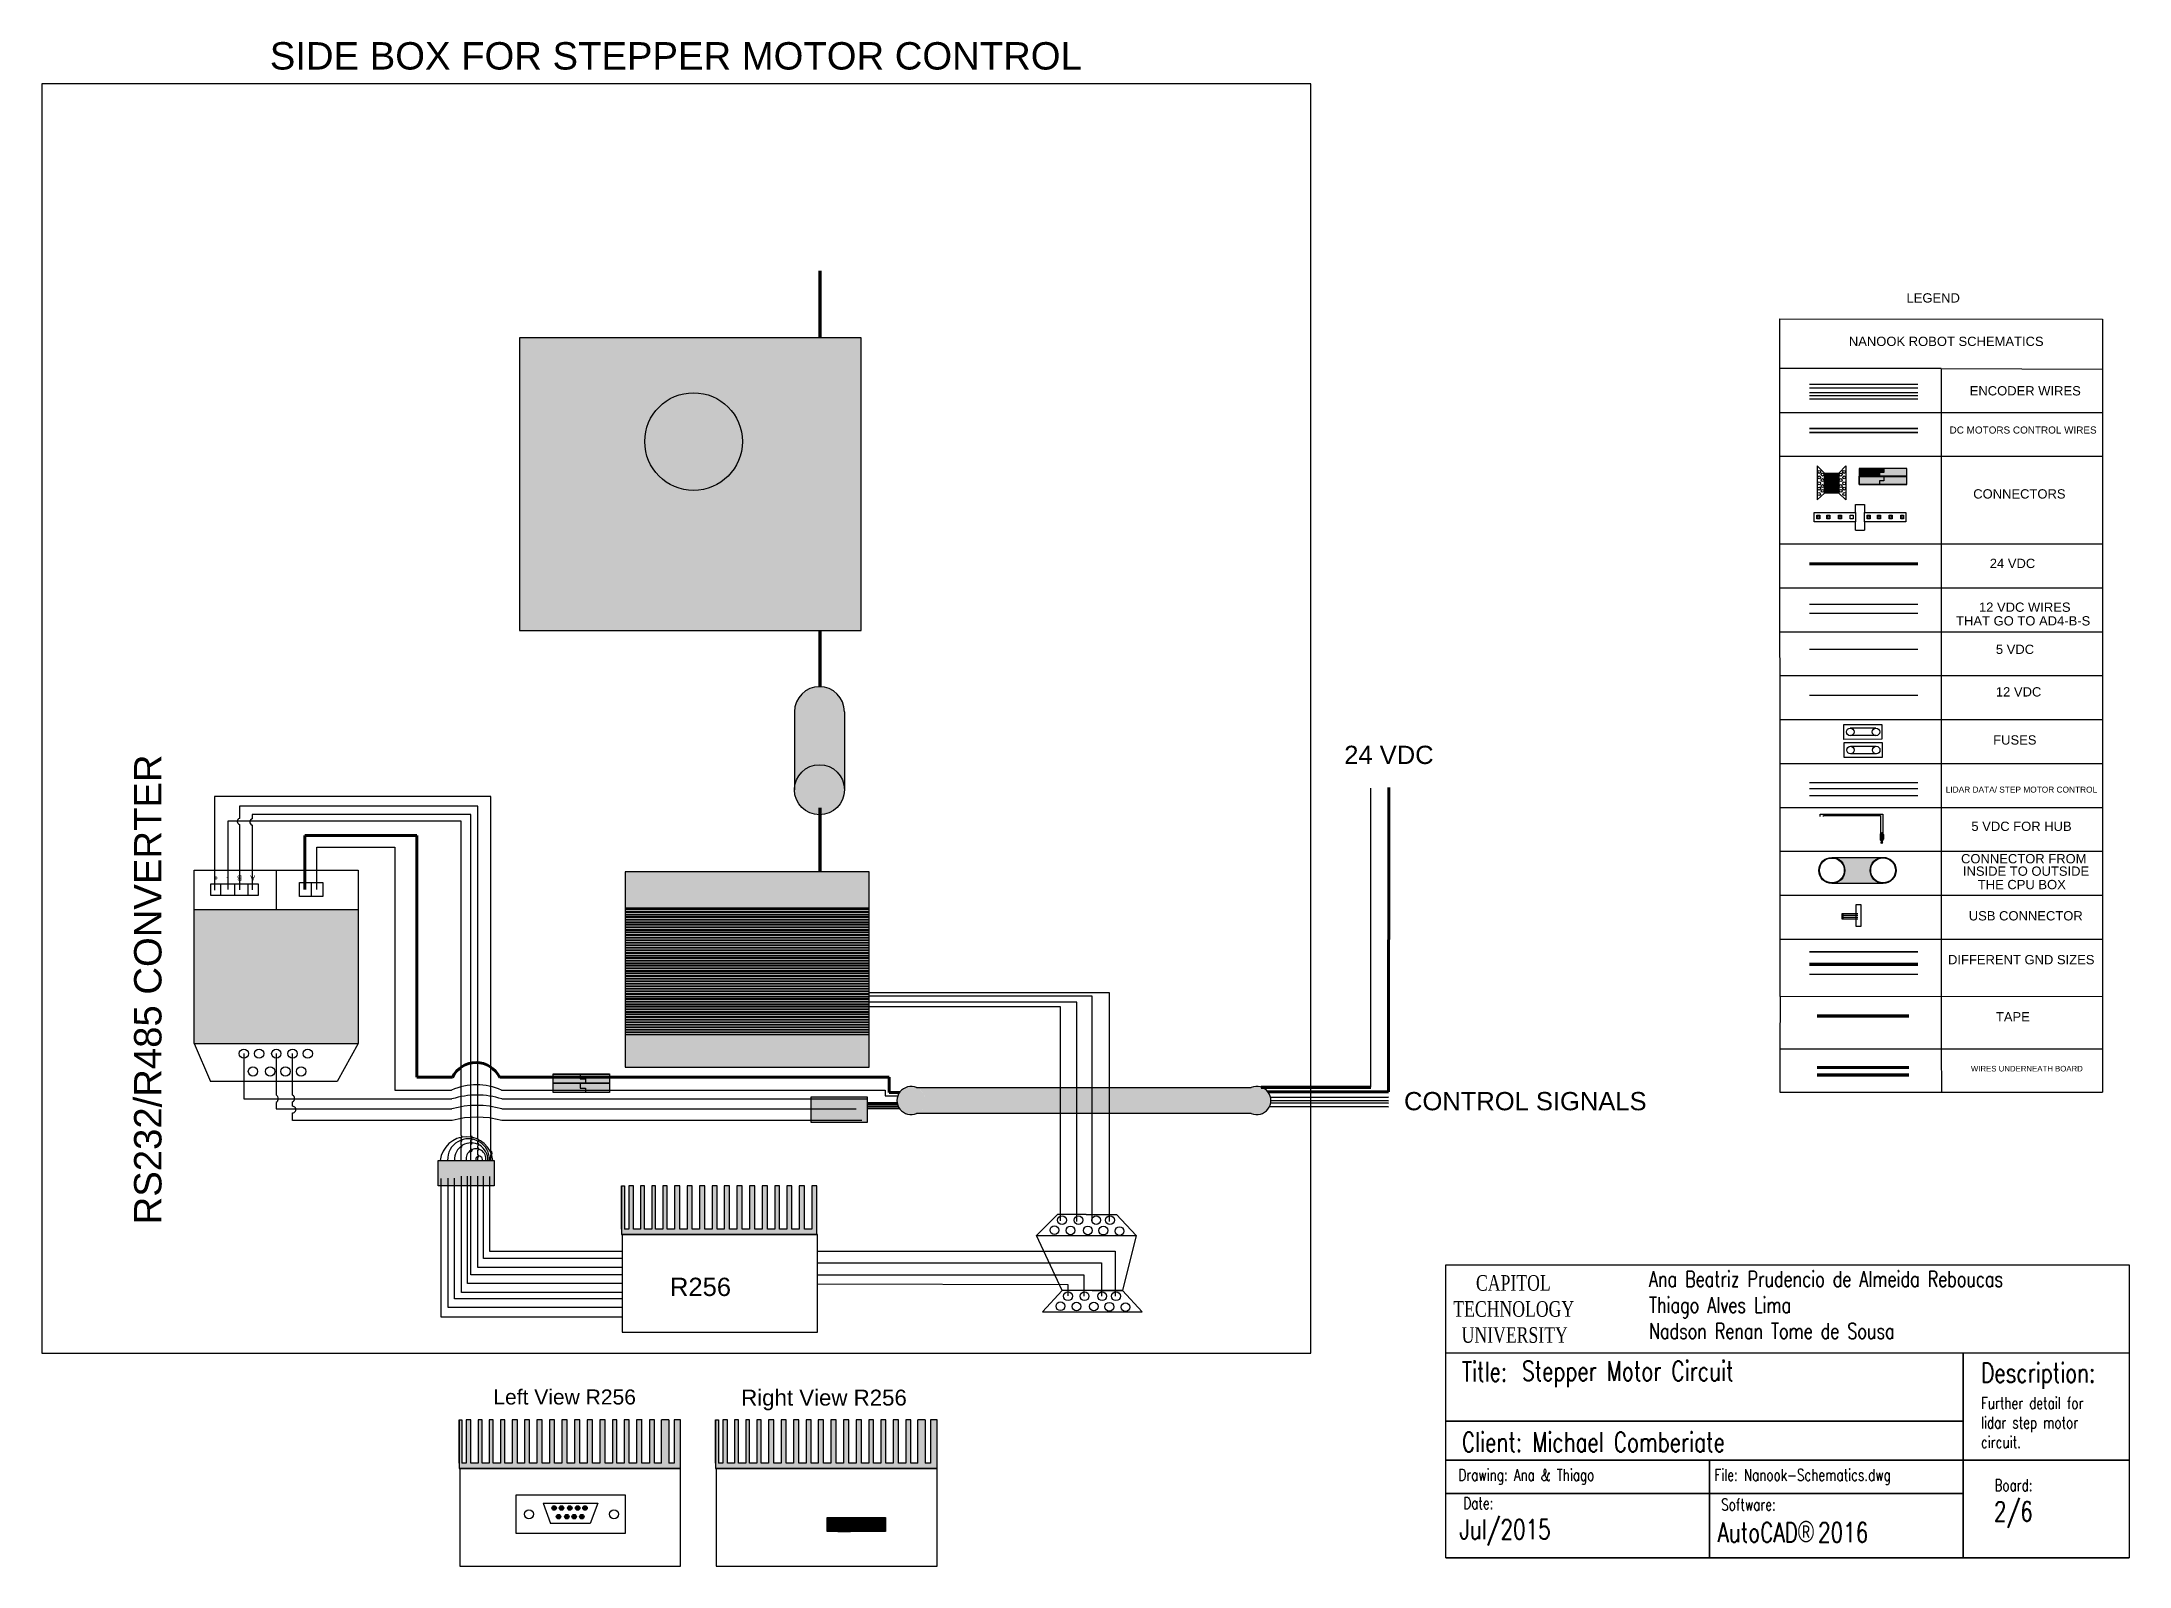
# Paper-space layout 'Layout1' of a CAD drawing. Header units: inches. Extents: x 0.8 to 43.6, y 0.8 to 32.
import ezdxf

# ---------------------------------------------------------------- set-up
doc = ezdxf.new("R2010")
doc.units = ezdxf.units.IN
doc.header["$MEASUREMENT"] = 0
for name, pattern in [('ACAD_ISO02W100', [15, 12, -3]), ('ACAD_ISO03W100', [30, 12, -18]), ('DASHDOT', [1, 0.5, -0.25, 0, -0.25])]:
    doc.linetypes.add(name, pattern=pattern)
for name, color, linetype in [('12VDC', 2, 'Continuous'), ('5V for hub', 250, 'Continuous'), ('5VDC', 1, 'Continuous'), ('Black GND', 250, 'Continuous'), ('Connectors', 250, 'Continuous'), ('encoder wires', 250, 'Continuous'), ('goes out of box', 4, 'Continuous'), ('LEGEND BOX', 7, 'Continuous'), ('Mechanical Syste', 251, 'Continuous'), ('MOTOR CONTROL WIRES', 1, 'Continuous'), ('PLANTA BAIXA ELÉTRICA', 10, 'DASHDOT'), ('power protection board', 7, 'Continuous'), ('r232 motor control wires', 251, 'Continuous'), ('R232-R485 Converter', 189, 'Continuous'), ('R256', 7, 'Continuous'), ('R256 WIRES', 7, 'Continuous'), ('R485 Wires', 255, 'Continuous'), ('Stepper Motor', 250, 'Continuous'), ('Texts', 6, 'Continuous'), ('White Wire Cape', 251, 'Continuous'), ('White Wires Lateral', 251, 'Continuous')]:
    doc.layers.add(name, color=color, linetype=linetype)
for name, color, linetype, lineweight in [('12VDC Blue', 5, 'Continuous', 30), ('24VDC', 1, 'Continuous', 60), ('AD4-BS', 250, 'Continuous', 30), ('tape', 8, 'Continuous', 90), ('USB', 251, 'Continuous', 30), ('USB Motor wire Control', 251, 'Continuous', 30), ('USB wire WiFi', 251, 'Continuous', 30), ('White Wires Not Used', 251, 'Continuous', 25)]:
    doc.layers.add(name, color=color, linetype=linetype, lineweight=lineweight)
doc.styles.add('romans_75', font='romans.shx', dxfattribs={"width": 0.75, "height": 0.15})
doc.styles.get("Standard").update_dxf_attribs({"font": 'arial.ttf'})

psp = doc.layouts.get("Layout1")

# ---------------------------------------------------------------- texts
at = {"layer": 'PLANTA BAIXA ELÉTRICA', "color": 0, "linetype": 'ByBlock', "attachment_point": 1, "style": 'romans_75'}
for s, width, insert, char_height in [('Ana Beatriz Prudencio de Almeida Reboucas\\PThiago Alves Lima\\PNadson Renan Tome de Sousa', 11.73869, (33.743, 6.857), 0.32), ('\\pi-0.32137;{\\Ftimesout|c0;CAPITOL\\P\\pi-0.78637;TECHNOLOGY\\P\\pi-0.61537;UNIVERSITY}', 0.70925, (30.518, 6.776), 0.32), ('Title:', 12.30617, (29.909, 4.998), 0.4), ('Stepper Motor Circuit', 12.30617, (31.141, 5.011), 0.4), ('Description:', 12.30617, (40.545, 4.976), 0.4), ('Further detail for lidar step motor circuit.', 2.79029, (40.543, 4.275), 0.24), ('Client: Michael Comberiate', 12.30617, (29.909, 3.556), 0.4), (' Drawing: Ana & Thiago', 12.30617, (29.713, 2.803), 0.24), ('File: Nanook-Schematics.dwg', 12.30617, (35.083, 2.802), 0.24), ('Board:', 1.06218, (40.82, 2.592), 0.24), ('Date:', 1.06218, (29.937, 2.224), 0.24), ('Software:', 1.06218, (35.22, 2.195), 0.24), ('2/6', 2.68841, (40.808, 2.134), 0.4), ('Jul/2015', 2.68841, (29.863, 1.767), 0.4), ('AutoCAD{\\fArial|b0|i0|c0|p34;\\H1.0833x;®\\fMS Shell Dlg 2|b0|i0|c0|p0;\\H0.65385x; }2016', 5.99605, (35.145, 1.738), 0.4)]:
    psp.add_mtext_dynamic_manual_height_columns(s, width=width, gutter_width=0.75, heights=[0], dxfattribs=dict(at, insert=insert, char_height=char_height))
at = {"layer": 'Texts'}
for s, height, p in [('SIDE BOX FOR STEPPER MOTOR CONTROL', 0.56111, (5.486, 31.475)), ('LEGEND', 0.1904, (39.018, 26.701)), ('NANOOK ROBOT SCHEMATICS', 0.19042, (37.836, 25.811)), ('ENCODER WIRES', 0.19042, (40.312, 24.798)), ('DC MOTORS CONTROL WIRES', 0.14538, (39.9, 24.017)), ('CONNECTORS', 0.1904, (40.384, 22.686)), ('24 VDC', 0.1904, (40.723, 21.262)), ('12 VDC WIRES', 0.19042, (40.501, 20.365)), ('THAT GO TO AD4-B-S', 0.19042, (40.033, 20.085)), ('5 VDC', 0.1904, (40.848, 19.502)), ('12 VDC', 0.1904, (40.848, 18.63)), ('24 VDC', 0.3744, (27.498, 17.247)), ('FUSES', 0.1904, (40.793, 17.645)), ('LIDAR DATA/ STEP MOTOR CONTROL', 0.12186, (39.821, 16.662)), ('5 VDC FOR HUB', 0.19042, (40.346, 15.876)), ('CONNECTOR FROM ', 0.19042, (40.134, 15.212)), ('INSIDE TO OUTSIDE', 0.19042, (40.173, 14.957)), ('THE CPU BOX', 0.19042, (40.478, 14.682)), ('USB CONNECTOR', 0.19042, (40.293, 14.042)), ('DIFFERENT GND SIZES', 0.19042, (39.868, 13.144)), ('TAPE', 0.1904, (40.849, 11.973)), ('WIRES UNDERNEATH BOARD', 0.11449, (40.337, 10.948)), ('CONTROL SIGNALS', 0.37438, (28.723, 10.153)), ('R256', 0.3744, (13.685, 6.348)), ('Left View R256', 0.30834, (10.066, 4.125)), ('Right View R256', 0.32622, (15.143, 4.103))]:
    psp.add_text(s, height=height, dxfattribs=at).set_placement(p)
for s, height, rotation, p in [('RS232/R485 CONVERTER', 0.56111, 90, (3.267, 7.816)), ('A    B    -    +', 0.10887, 180, (5.187, 14.965))]:
    psp.add_text(s, height=height, rotation=rotation, dxfattribs=at).set_placement(p)

# ---------------------------------------------------------------- hatches: boundary and pattern name
at = {"layer": '5V for hub', "true_color": 0x939598}
h = psp.add_hatch(color=252, dxfattribs=at)
h.dxf.hatch_style = 1
h.paths.add_polyline_path([(38.476, 15.801, 1), (38.545, 15.801, 1)])
h.paths.add_polyline_path([(38.476, 15.706, 0.298414), (38.497, 15.674, -0.94395), (38.525, 15.674, 0.298414), (38.545, 15.706, 1)])
h.paths.add_polyline_path([(38.525, 15.635, 1), (38.497, 15.635, 1)])
h.paths.add_polyline_path([(38.525, 15.674, 0.94395), (38.497, 15.674, 0.208334)], flags=17)
h.paths.add_polyline_path([(38.525, 15.673, 1), (38.497, 15.673), (38.497, 15.635, -1), (38.525, 15.635)])
h = psp.add_hatch(color=252, dxfattribs=at)
h.dxf.hatch_style = 1
h.paths.add_polyline_path([(38.545, 15.801, -1), (38.476, 15.801), (38.476, 15.707), (38.476, 15.707, -0.982512), (38.545, 15.706), (38.545, 15.706)])
h = psp.add_hatch(color=252, dxfattribs=at)
h.dxf.hatch_style = 1
h.paths.add_polyline_path([(38.497, 15.674, 0.208334), (38.525, 15.674, 0.94395)])
at = {"layer": 'AD4-BS', "true_color": 0xc7c8ca}
h = psp.add_hatch(color=9, dxfattribs=at)
h.dxf.hatch_style = 1
h.paths.add_polyline_path([(37.719, 14.177), (37.689, 14.177), (37.689, 14.078), (37.719, 14.078)])
at = {"layer": 'Black GND', "transparency": 33554687}
h = psp.add_hatch(color=4, dxfattribs=at)
h.dxf.hatch_style = 1
h.paths.add_polyline_path([(37.998, 15.334), (37.487, 15.333, -0.415378), (37.755, 15.066, -0.41305), (37.489, 14.798), (37.998, 14.799)])
h.paths.add_polyline_path([(38.537, 15.335), (37.998, 15.334), (37.998, 14.799), (38.539, 14.8, -0.415378), (38.27, 15.068, -0.41305)])
at = {"layer": 'Black GND'}
h = psp.add_hatch(color=1, dxfattribs=at)
h.dxf.hatch_style = 1
h.paths.add_polyline_path([(11.843, 10.899), (11.843, 10.798), (11.953, 10.798), (11.953, 10.707), (12.445, 10.707), (12.445, 10.899)])
at = {"layer": 'Connectors', "true_color": 0x139b48, "transparency": 33554687}
h = psp.add_hatch(color=114, dxfattribs=at)
h.dxf.hatch_style = 1
h.paths.add_polyline_path([(37.483, 23.206), (37.338, 23.206), (37.338, 23.009), (37.338, 22.797), (37.483, 22.797)])
h = psp.add_hatch(color=114, dxfattribs=at)
h.dxf.hatch_style = 1
h.paths.add_polyline_path([(37.483, 22.797), (37.63, 22.797), (37.63, 23.206), (37.483, 23.206)])
at = {"layer": 'Connectors', "true_color": 0x000000}
h = psp.add_hatch(color=18, dxfattribs=at)
h.dxf.hatch_style = 1
h.paths.add_polyline_path([(38.556, 23.301), (38.556, 23.216), (38.462, 23.216), (38.462, 23.138), (38.044, 23.138), (38.044, 23.301)])
h = psp.add_hatch(color=18, dxfattribs=at)
h.dxf.hatch_style = 1
h.paths.add_polyline_path([(38.556, 23.301), (38.556, 23.216), (38.462, 23.216), (38.462, 23.138), (38.044, 23.138), (38.044, 23.301)], flags=17)
h.paths.add_polyline_path([(38.044, 23.138), (38.044, 23.301), (39.024, 23.301), (39.024, 23.138)])
h = psp.add_hatch(color=18, dxfattribs=at)
h.dxf.hatch_style = 1
h.paths.add_polyline_path([(38.044, 22.975), (38.044, 23.138), (38.555, 23.138), (38.555, 23.052), (38.461, 23.052), (38.461, 22.975)])
h.paths.add_polyline_path([(38.461, 22.975), (38.461, 23.052), (38.555, 23.052), (38.555, 23.138), (39.024, 23.138), (39.024, 22.975)])
at = {"layer": 'goes out of box'}
h = psp.add_hatch(color=256, dxfattribs=at)
h.dxf.hatch_style = 1
h.paths.add_polyline_path([(37.755, 15.066, 1), (37.221, 15.066, 1)])
h.paths.add_polyline_path([(37.743, 15.066, 1), (37.233, 15.066, 1)], flags=16)
h = psp.add_hatch(color=256, dxfattribs=at)
h.dxf.hatch_style = 1
h.paths.add_polyline_path([(38.805, 15.068, 1), (38.27, 15.068, 1)])
h.paths.add_polyline_path([(38.793, 15.068, 1), (38.282, 15.068, 1)], flags=16)
h = psp.add_hatch(color=1, dxfattribs=at)
h.dxf.hatch_style = 1
h.paths.add_polyline_path([(11.843, 10.899), (11.843, 10.798), (11.953, 10.798), (11.953, 10.707), (12.445, 10.707), (12.445, 10.899)], flags=17)
h.paths.add_polyline_path([(12.445, 10.707), (12.445, 10.899), (11.294, 10.899), (11.294, 10.707)])
at = {"layer": 'goes out of box', "true_color": 0x000000}
h = psp.add_hatch(color=18, dxfattribs=at)
h.dxf.hatch_style = 1
h.paths.add_polyline_path([(12.445, 10.515), (12.445, 10.707), (11.845, 10.707), (11.845, 10.606), (11.955, 10.606), (11.955, 10.515)])
h.paths.add_polyline_path([(11.955, 10.515), (11.955, 10.606), (11.845, 10.606), (11.845, 10.707), (11.294, 10.707), (11.294, 10.515)])
at = {"layer": 'Mechanical Syste', "true_color": 0x991b1e, "transparency": 33554687}
h = psp.add_hatch(color=244, dxfattribs=at)
h.dxf.hatch_style = 1
h.paths.add_polyline_path([(10.602, 19.979), (17.602, 19.979), (17.602, 25.979), (10.602, 25.979)])
at = {"layer": 'Mechanical Syste', "true_color": 0xc7c8ca, "transparency": 33554687}
h = psp.add_hatch(color=9, dxfattribs=at)
h.dxf.hatch_style = 1
h.paths.add_polyline_path([(15.168, 23.853, 1), (13.169, 23.853, 1)])
at = {"layer": 'Mechanical Syste', "true_color": 0x939598, "transparency": 33554687}
h = psp.add_hatch(color=252, dxfattribs=at)
h.dxf.hatch_style = 1
h.paths.add_polyline_path([(17.26, 18.318, 1), (16.235, 18.318, 1)])
h.paths.add_polyline_path([(17.26, 18.318, -1), (16.235, 18.318), (16.235, 16.72, -1), (17.26, 16.72)])
h.paths.add_polyline_path([(17.26, 16.72, 1), (16.235, 16.72, 1)])
at = {"layer": 'R256', "true_color": 0x000000, "transparency": 33554687}
h = psp.add_hatch(color=18, dxfattribs=at)
h.dxf.hatch_style = 1
h.paths.add_polyline_path([(12.751, 8.605), (12.692, 8.605), (12.692, 7.718), (12.692, 7.717), (12.692, 7.605), (16.692, 7.605), (16.692, 8.605), (16.588, 8.605), (16.588, 7.717), (16.439, 7.717), (16.439, 8.605), (16.329, 8.605), (16.329, 7.717), (16.18, 7.717), (16.18, 8.605), (16.077, 8.605), (16.077, 7.717), (15.928, 7.717), (15.928, 8.605), (15.833, 8.605), (15.833, 7.717), (15.684, 7.717), (15.684, 8.605), (15.574, 8.605), (15.574, 7.717), (15.425, 7.717), (15.425, 8.605), (15.315, 8.605), (15.315, 7.717), (15.166, 7.717), (15.166, 8.605), (15.056, 8.605), (15.056, 7.717), (14.907, 7.717), (14.907, 8.605), (14.797, 8.605), (14.797, 7.717), (14.648, 7.717), (14.648, 8.605), (14.546, 8.605), (14.546, 7.717), (14.397, 7.717), (14.397, 8.605), (14.287, 8.605), (14.287, 7.717), (14.138, 7.717), (14.138, 8.605), (14.036, 8.605), (14.036, 7.717), (13.887, 7.717), (13.887, 8.605), (13.777, 8.605), (13.777, 7.717), (13.627, 7.717), (13.627, 8.605), (13.54, 8.605), (13.54, 7.717), (13.391, 7.717), (13.391, 8.605), (13.312, 8.605), (13.312, 7.717), (13.163, 7.717), (13.163, 8.605), (13.083, 8.605), (13.083, 7.717), (12.934, 7.717), (12.934, 8.605), (12.841, 8.605), (12.841, 7.717), (12.751, 7.718)])
at = {"layer": 'R256', "true_color": 0x000000}
h = psp.add_hatch(color=18, dxfattribs=at)
h.dxf.hatch_style = 1
h.paths.add_polyline_path([(12.934, 8.605), (12.841, 8.605), (12.841, 7.717), (12.692, 7.718), (12.692, 7.718), (12.692, 7.717), (12.692, 7.605), (16.692, 7.605), (16.692, 8.605), (16.588, 8.605), (16.588, 7.717), (16.439, 7.717), (16.439, 8.605), (16.329, 8.605), (16.329, 7.717), (16.18, 7.717), (16.18, 8.605), (16.077, 8.605), (16.077, 7.717), (15.928, 7.717), (15.928, 8.605), (15.833, 8.605), (15.833, 7.717), (15.684, 7.717), (15.684, 8.605), (15.574, 8.605), (15.574, 7.717), (15.425, 7.717), (15.425, 8.605), (15.315, 8.605), (15.315, 7.717), (15.166, 7.717), (15.166, 8.605), (15.056, 8.605), (15.056, 7.717), (14.907, 7.717), (14.907, 8.605), (14.797, 8.605), (14.797, 7.717), (14.648, 7.717), (14.648, 8.605), (14.546, 8.605), (14.546, 7.717), (14.397, 7.717), (14.397, 8.605), (14.287, 8.605), (14.287, 7.717), (14.138, 7.717), (14.138, 8.605), (14.036, 8.605), (14.036, 7.717), (13.887, 7.717), (13.887, 8.605), (13.777, 8.605), (13.777, 7.717), (13.627, 7.717), (13.627, 8.605), (13.54, 8.605), (13.54, 7.717), (13.391, 7.717), (13.391, 8.605), (13.312, 8.605), (13.312, 7.717), (13.163, 7.717), (13.163, 8.605), (13.083, 8.605), (13.083, 7.717), (12.934, 7.717)])
h = psp.add_hatch(color=18, dxfattribs=at)
h.dxf.hatch_style = 1
h.paths.add_polyline_path([(9.512, 2.923), (9.422, 2.924), (9.422, 3.811), (9.363, 3.811), (9.363, 2.924), (9.363, 2.923), (9.363, 2.811), (13.901, 2.811), (13.901, 3.811), (13.769, 3.811), (13.769, 2.923), (13.11, 2.923), (13.11, 3.811), (13, 3.811), (13, 2.923), (12.851, 2.923), (12.851, 3.811), (12.748, 3.811), (12.748, 2.923), (12.599, 2.923), (12.599, 3.811), (12.505, 3.811), (12.505, 2.923), (12.356, 2.923), (12.356, 3.811), (12.246, 3.811), (12.246, 2.923), (12.097, 2.923), (12.097, 3.811), (11.987, 3.811), (11.987, 2.923), (11.837, 2.923), (11.837, 3.811), (11.728, 3.811), (11.728, 2.923), (11.578, 2.923), (11.578, 3.811), (11.469, 3.811), (11.469, 2.923), (11.319, 2.923), (11.319, 3.811), (11.217, 3.811), (11.217, 2.923), (11.068, 2.923), (11.068, 3.811), (10.958, 3.811), (10.958, 2.923), (10.809, 2.923), (10.809, 3.811), (10.707, 3.811), (10.707, 2.923), (10.558, 2.923), (10.558, 3.811), (10.448, 3.811), (10.448, 2.923), (10.299, 2.923), (10.299, 3.811), (10.212, 3.811), (10.212, 2.923), (10.062, 2.923), (10.062, 3.811), (9.983, 3.811), (9.983, 2.923), (9.834, 2.923), (9.834, 3.811), (9.754, 3.811), (9.754, 2.923), (9.605, 2.923), (9.605, 3.811), (9.512, 3.811)])
at = {"layer": 'R256', "true_color": 0x000000, "transparency": 33554687}
h = psp.add_hatch(color=18, dxfattribs=at)
h.dxf.hatch_style = 1
h.paths.add_polyline_path([(9.422, 3.811), (9.363, 3.811), (9.363, 2.924), (9.363, 2.923), (9.363, 2.811), (13.901, 2.811), (13.901, 3.811), (13.769, 3.811), (13.769, 2.923), (13.11, 2.923), (13.11, 3.811), (13, 3.811), (13, 2.923), (12.851, 2.923), (12.851, 3.811), (12.748, 3.811), (12.748, 2.923), (12.599, 2.923), (12.599, 3.811), (12.505, 3.811), (12.505, 2.923), (12.356, 2.923), (12.356, 3.811), (12.246, 3.811), (12.246, 2.923), (12.097, 2.923), (12.097, 3.811), (11.987, 3.811), (11.987, 2.923), (11.837, 2.923), (11.837, 3.811), (11.728, 3.811), (11.728, 2.923), (11.578, 2.923), (11.578, 3.811), (11.469, 3.811), (11.469, 2.923), (11.319, 2.923), (11.319, 3.811), (11.217, 3.811), (11.217, 2.923), (11.068, 2.923), (11.068, 3.811), (10.958, 3.811), (10.958, 2.923), (10.809, 2.923), (10.809, 3.811), (10.707, 3.811), (10.707, 2.923), (10.558, 2.923), (10.558, 3.811), (10.448, 3.811), (10.448, 2.923), (10.299, 2.923), (10.299, 3.811), (10.212, 3.811), (10.212, 2.923), (10.062, 2.923), (10.062, 3.811), (9.983, 3.811), (9.983, 2.923), (9.834, 2.923), (9.834, 3.811), (9.754, 3.811), (9.754, 2.923), (9.605, 2.923), (9.605, 3.811), (9.512, 3.811), (9.512, 2.923), (9.422, 2.924)])
h = psp.add_hatch(color=18, dxfattribs=at)
h.dxf.hatch_style = 1
h.paths.add_polyline_path([(13.364, 3.811), (13.262, 3.811), (13.262, 2.923), (13.113, 2.923), (13.11, 2.923), (13.11, 3.811), (13.018, 3.811), (13, 3.811), (13, 2.923), (12.851, 2.923), (12.851, 3.811), (12.748, 3.811), (12.748, 2.923), (12.599, 2.923), (12.599, 3.811), (12.505, 3.811), (12.505, 2.923), (12.356, 2.923), (12.356, 3.811), (12.246, 3.811), (12.246, 2.923), (12.097, 2.923), (12.097, 3.811), (11.987, 3.811), (11.987, 2.923), (11.837, 2.923), (11.837, 3.811), (11.728, 3.811), (11.728, 2.923), (11.578, 2.923), (11.578, 3.811), (11.469, 3.811), (11.469, 2.923), (11.319, 2.923), (11.319, 3.811), (11.217, 3.811), (11.217, 2.923), (11.068, 2.923), (11.068, 3.811), (10.958, 3.811), (10.958, 2.923), (10.809, 2.923), (10.809, 3.811), (10.707, 3.811), (10.707, 2.923), (10.558, 2.923), (10.558, 3.811), (10.448, 3.811), (10.448, 2.923), (10.299, 2.923), (10.299, 3.811), (10.212, 3.811), (10.212, 2.923), (10.062, 2.923), (10.062, 3.811), (9.983, 3.811), (9.983, 2.923), (9.834, 2.923), (9.834, 3.811), (9.754, 3.811), (9.754, 2.923), (9.605, 2.923), (9.605, 3.811), (9.512, 3.811), (9.512, 2.923), (9.422, 2.924), (9.422, 3.811), (9.363, 3.811), (9.363, 2.924), (9.363, 2.923), (9.363, 2.811), (13.901, 2.811), (13.901, 3.811), (13.769, 3.811), (13.769, 2.923), (13.762, 2.923), (13.66, 2.923), (13.66, 3.811), (13.51, 3.811), (13.51, 2.923), (13.364, 2.923)])
at = {"layer": 'R256', "true_color": 0x000000}
h = psp.add_hatch(color=18, dxfattribs=at)
h.dxf.hatch_style = 1
h.paths.add_polyline_path([(14.767, 2.923), (14.677, 2.924), (14.677, 3.811), (14.618, 3.811), (14.618, 2.924), (14.618, 2.923), (14.618, 2.811), (19.156, 2.811), (19.156, 3.811), (19.024, 3.811), (19.024, 2.923), (18.365, 2.923), (18.365, 3.811), (18.255, 3.811), (18.255, 2.923), (18.106, 2.923), (18.106, 3.811), (18.003, 3.811), (18.003, 2.923), (17.854, 2.923), (17.854, 3.811), (17.759, 3.811), (17.759, 2.923), (17.61, 2.923), (17.61, 3.811), (17.5, 3.811), (17.5, 2.923), (17.351, 2.923), (17.351, 3.811), (17.241, 3.811), (17.241, 2.923), (17.092, 2.923), (17.092, 3.811), (16.982, 3.811), (16.982, 2.923), (16.833, 2.923), (16.833, 3.811), (16.723, 3.811), (16.723, 2.923), (16.574, 2.923), (16.574, 3.811), (16.472, 3.811), (16.472, 2.923), (16.323, 2.923), (16.323, 3.811), (16.213, 3.811), (16.213, 2.923), (16.064, 2.923), (16.064, 3.811), (15.962, 3.811), (15.962, 2.923), (15.812, 2.923), (15.812, 3.811), (15.703, 3.811), (15.703, 2.923), (15.553, 2.923), (15.553, 3.811), (15.466, 3.811), (15.466, 2.923), (15.317, 2.923), (15.317, 3.811), (15.238, 3.811), (15.238, 2.923), (15.089, 2.923), (15.089, 3.811), (15.009, 3.811), (15.009, 2.923), (14.86, 2.923), (14.86, 3.811), (14.767, 3.811)])
at = {"layer": 'R256', "true_color": 0x000000, "transparency": 33554687}
h = psp.add_hatch(color=18, dxfattribs=at)
h.dxf.hatch_style = 1
h.paths.add_polyline_path([(14.677, 3.811), (14.618, 3.811), (14.618, 2.924), (14.618, 2.923), (14.618, 2.811), (19.156, 2.811), (19.156, 3.811), (19.024, 3.811), (19.024, 2.923), (18.365, 2.923), (18.365, 3.811), (18.255, 3.811), (18.255, 2.923), (18.106, 2.923), (18.106, 3.811), (18.003, 3.811), (18.003, 2.923), (17.854, 2.923), (17.854, 3.811), (17.759, 3.811), (17.759, 2.923), (17.61, 2.923), (17.61, 3.811), (17.5, 3.811), (17.5, 2.923), (17.351, 2.923), (17.351, 3.811), (17.241, 3.811), (17.241, 2.923), (17.092, 2.923), (17.092, 3.811), (16.982, 3.811), (16.982, 2.923), (16.833, 2.923), (16.833, 3.811), (16.723, 3.811), (16.723, 2.923), (16.574, 2.923), (16.574, 3.811), (16.472, 3.811), (16.472, 2.923), (16.323, 2.923), (16.323, 3.811), (16.213, 3.811), (16.213, 2.923), (16.064, 2.923), (16.064, 3.811), (15.962, 3.811), (15.962, 2.923), (15.812, 2.923), (15.812, 3.811), (15.703, 3.811), (15.703, 2.923), (15.553, 2.923), (15.553, 3.811), (15.466, 3.811), (15.466, 2.923), (15.317, 2.923), (15.317, 3.811), (15.238, 3.811), (15.238, 2.923), (15.089, 2.923), (15.089, 3.811), (15.009, 3.811), (15.009, 2.923), (14.86, 2.923), (14.86, 3.811), (14.767, 3.811), (14.767, 2.923), (14.677, 2.924)])
h = psp.add_hatch(color=18, dxfattribs=at)
h.dxf.hatch_style = 1
h.paths.add_polyline_path([(18.619, 3.811), (18.517, 3.811), (18.517, 2.923), (18.368, 2.923), (18.365, 2.923), (18.365, 3.811), (18.273, 3.811), (18.255, 3.811), (18.255, 2.923), (18.106, 2.923), (18.106, 3.811), (18.003, 3.811), (18.003, 2.923), (17.854, 2.923), (17.854, 3.811), (17.759, 3.811), (17.759, 2.923), (17.61, 2.923), (17.61, 3.811), (17.5, 3.811), (17.5, 2.923), (17.351, 2.923), (17.351, 3.811), (17.241, 3.811), (17.241, 2.923), (17.092, 2.923), (17.092, 3.811), (16.982, 3.811), (16.982, 2.923), (16.833, 2.923), (16.833, 3.811), (16.723, 3.811), (16.723, 2.923), (16.574, 2.923), (16.574, 3.811), (16.472, 3.811), (16.472, 2.923), (16.323, 2.923), (16.323, 3.811), (16.213, 3.811), (16.213, 2.923), (16.064, 2.923), (16.064, 3.811), (15.962, 3.811), (15.962, 2.923), (15.812, 2.923), (15.812, 3.811), (15.703, 3.811), (15.703, 2.923), (15.553, 2.923), (15.553, 3.811), (15.466, 3.811), (15.466, 2.923), (15.317, 2.923), (15.317, 3.811), (15.238, 3.811), (15.238, 2.923), (15.089, 2.923), (15.089, 3.811), (15.009, 3.811), (15.009, 2.923), (14.86, 2.923), (14.86, 3.811), (14.767, 3.811), (14.767, 2.923), (14.677, 2.924), (14.677, 3.811), (14.618, 3.811), (14.618, 2.924), (14.618, 2.923), (14.618, 2.811), (19.156, 2.811), (19.156, 3.811), (19.024, 3.811), (19.024, 2.923), (19.017, 2.923), (18.914, 2.923), (18.914, 3.811), (18.765, 3.811), (18.765, 2.923), (18.619, 2.923)])
at = {"layer": 'R256 WIRES', "transparency": 33554687}
h = psp.add_hatch(color=1, dxfattribs=at)
h.dxf.hatch_style = 1
h.paths.add_polyline_path([(11.311, 1.958, 1), (11.311, 2.05, 1)])
h = psp.add_hatch(color=3, dxfattribs=at)
h.dxf.hatch_style = 1
h.paths.add_polyline_path([(11.402, 1.873, 1), (11.402, 1.782, 1)])
at = {"layer": 'R256 WIRES', "true_color": 0x000000, "transparency": 33554687}
h = psp.add_hatch(color=18, dxfattribs=at)
h.dxf.hatch_style = 1
h.paths.add_polyline_path([(11.462, 2.05, 1), (11.462, 1.958, 1)])
at = {"layer": 'R256 WIRES', "transparency": 33554687}
h = psp.add_hatch(color=7, dxfattribs=at)
h.dxf.hatch_style = 1
h.paths.add_polyline_path([(11.572, 1.873, 1), (11.572, 1.782, 1)])
h = psp.add_hatch(color=36, dxfattribs=at)
h.dxf.hatch_style = 1
h.paths.add_polyline_path([(11.632, 2.05, -1), (11.632, 1.958, -1)])
h = psp.add_hatch(color=5, dxfattribs=at)
h.dxf.hatch_style = 1
h.paths.add_polyline_path([(11.722, 1.873, 1), (11.722, 1.782, 1)])
at = {"layer": 'R256 WIRES', "true_color": 0x000000, "transparency": 33554687}
h = psp.add_hatch(color=18, dxfattribs=at)
h.dxf.hatch_style = 1
h.paths.add_polyline_path([(11.825, 2.036, 0.664095), (11.747, 2.004, 0.201854), (11.76, 1.971)])
at = {"layer": 'R256 WIRES', "transparency": 33554687}
h = psp.add_hatch(color=7, dxfattribs=at)
h.dxf.hatch_style = 1
h.paths.add_polyline_path([(11.838, 2.004, 0.201854), (11.825, 2.036), (11.76, 1.971, 0.664095)])
at = {"layer": 'R256 WIRES', "true_color": 0xf1eb1f, "transparency": 33554687}
h = psp.add_hatch(color=2, dxfattribs=at)
h.dxf.hatch_style = 1
h.paths.add_polyline_path([(11.878, 1.873, 1), (11.878, 1.782, 1)])
at = {"layer": 'R256 WIRES', "true_color": 0xf8991e, "transparency": 33554687}
h = psp.add_hatch(color=30, dxfattribs=at)
h.dxf.hatch_style = 1
h.paths.add_polyline_path([(11.943, 2.05, 1), (11.943, 1.958, 1)])
at = {"layer": 'R256 WIRES', "true_color": 0xf26722, "transparency": 33554687}
h = psp.add_hatch(color=30, dxfattribs=at)
h.dxf.hatch_style = 1
h.paths.add_polyline_path([(11.943, 2.05, 1), (11.943, 1.958, 1)])
at = {"layer": 'R256 WIRES', "transparency": 33554687}
h = psp.add_hatch(color=1, dxfattribs=at)
h.dxf.hatch_style = 1
h.paths.add_polyline_path([(16.907, 1.811), (16.907, 1.525), (17.214, 1.525), (17.214, 1.811)])
h = psp.add_hatch(color=5, dxfattribs=at)
h.dxf.hatch_style = 1
h.paths.add_polyline_path([(17.214, 1.811), (17.214, 1.525), (17.511, 1.525), (17.511, 1.811)])
h = psp.add_hatch(color=3, dxfattribs=at)
h.dxf.hatch_style = 1
h.paths.add_polyline_path([(17.511, 1.525), (17.784, 1.525), (17.784, 1.811), (17.511, 1.811)])
at = {"layer": 'R256 WIRES', "true_color": 0x000000, "transparency": 33554687}
h = psp.add_hatch(color=18, dxfattribs=at)
h.dxf.hatch_style = 1
h.paths.add_polyline_path([(17.784, 1.525), (18.102, 1.525), (18.102, 1.811), (17.784, 1.811)])
at = {"layer": 'Stepper Motor', "true_color": 0x000000, "transparency": 33554687}
h = psp.add_hatch(color=18, dxfattribs=at)
h.dxf.hatch_style = 1
h.paths.add_polyline_path([(12.766, 15.037), (12.766, 14.301), (17.766, 14.301), (17.766, 15.037)])
h.paths.add_polyline_path([(12.766, 11.702), (12.766, 11.037), (17.766, 11.037), (17.766, 11.702)])
h = psp.add_hatch(dxfattribs=at)
h.set_pattern_fill('PLAST', color=18, scale=0.21, angle=360)
h.set_pattern_definition([(360, (-82.890735, -1.484953), (1e-17, 0.0525), []), (360, (-82.890735, -1.47839), (1e-17, 0.0525), []), (360, (-82.890735, -1.47183), (1e-17, 0.0525), [])])
h.paths.add_polyline_path([(12.766, 14.301), (12.766, 11.702), (17.766, 11.702), (17.766, 14.301)])
at = {"layer": 'tape', "true_color": 0x000000, "transparency": 33554687}
h = psp.add_hatch(color=18, dxfattribs=at)
h.dxf.hatch_style = 1
h.paths.add_polyline_path([(16.577, 10.426), (16.577, 9.901), (17.727, 9.901), (17.727, 10.426)])
h = psp.add_hatch(color=18, dxfattribs=at)
h.dxf.hatch_style = 1
h.paths.add_polyline_path([(8.935, 9.126), (8.935, 8.602), (10.085, 8.602), (10.085, 9.126)])
at = {"layer": 'White Wire Cape', "true_color": 0x939598, "transparency": 33554687}
h = psp.add_hatch(color=252, dxfattribs=at)
h.dxf.hatch_style = 1
h.paths.add_polyline_path([(18.335, 10.352, 1), (18.912, 10.352, 1)])
h.paths.add_polyline_path([(25.708, 10.617), (18.738, 10.617, -0.299603), (18.912, 10.352, -0.299603), (18.738, 10.087), (25.708, 10.087)])
h.paths.add_polyline_path([(25.594, 10.617), (25.708, 10.617), (25.708, 10.087), (25.594, 10.087, 0.538932), (25.996, 10.352, 0.538932)])
at = {"layer": 'White Wires Lateral', "true_color": 0x22346e, "transparency": 33554687}
h = psp.add_hatch(color=159, dxfattribs=at)
h.dxf.hatch_style = 1
h.paths.add_polyline_path([(3.936, 14.269), (3.936, 11.52), (7.299, 11.52), (7.299, 14.269)])

# ---------------------------------------------------------------- linework, layer by layer
at = {"layer": '12VDC'}
psp.add_line((37.03, 18.658), (39.249, 18.658), dxfattribs=at)
at = {"layer": '12VDC Blue'}
for p, q in [((37.03, 20.52), (39.249, 20.52)), ((37.03, 20.337), (39.249, 20.337))]:
    psp.add_line(p, q, dxfattribs=at)
at = {"layer": '24VDC'}
for p, q in [((37.03, 21.35), (39.249, 21.35)), ((28.405, 10.533), (28.413, 16.769)), ((6.207, 14.675), (6.207, 15.779)), ((6.207, 15.779), (8.497, 15.779)), ((8.497, 15.779), (8.497, 10.828)), ((8.497, 10.828), (9.227, 10.828)), ((10.196, 10.828), (18.176, 10.828)), ((18.176, 10.828), (18.176, 10.514)), ((18.176, 10.514), (18.385, 10.514)), ((25.932, 10.533), (28.405, 10.533))]:
    psp.add_line(p, q, dxfattribs=at)
at = {"layer": '24VDC', "linetype": 'ACAD_ISO02W100', "ltscale": 4}
psp.add_line((37.184, 11.031), (39.068, 11.031), dxfattribs=at)
at = {"layer": '24VDC'}
psp.add_arc((9.711, 10.589), 0.54, 26.2128, 153.7872, dxfattribs=at)
at = {"layer": '5V for hub', "color": 250}
psp.add_lwpolyline([(37.251, 16.174), (37.251, 16.221), (38.118, 16.221), (38.532, 16.221), (38.532, 15.972), (38.532, 15.828)], dxfattribs=at)
at = {"layer": '5V for hub'}
psp.add_lwpolyline([(37.319, 16.174), (37.319, 16.192), (37.943, 16.192), (38.486, 16.192), (38.486, 15.883), (38.486, 15.826)], dxfattribs=at)
for points in [[(38.545, 15.801, 1), (38.476, 15.801), (38.476, 15.707)], [(38.525, 15.635), (38.525, 15.673, 1), (38.497, 15.673), (38.497, 15.635)]]:
    psp.add_lwpolyline(points, format="xyb", dxfattribs=at)
psp.add_lwpolyline([(38.545, 15.801), (38.545, 15.706)], close=True, dxfattribs=at)
psp.add_circle((38.511, 15.635), 0.0138, dxfattribs=at)
psp.add_arc((38.511, 15.706), 0.0344, 293.5366, 246.4634, dxfattribs=at)
at = {"layer": '5VDC'}
psp.add_lwpolyline([(37.03, 19.597), (37.258, 19.597), (39.249, 19.597)], dxfattribs=at)
at = {"layer": 'Black GND', "color": 0}
for p, q in [((38.555, 23.138), (38.555, 23.052)), ((38.555, 23.052), (38.461, 23.052)), ((38.461, 23.052), (38.461, 22.975))]:
    psp.add_line(p, q, dxfattribs=at)
at = {"layer": 'Black GND'}
for p, q in [((28.044, 10.626), (28.044, 16.749)), ((6.451, 14.677), (6.451, 15.545)), ((6.451, 15.545), (8.048, 15.545)), ((8.048, 15.545), (8.048, 10.717)), ((39.249, 12.936), (37.03, 12.936)), ((8.048, 10.717), (8.048, 10.566)), ((8.048, 10.566), (9.211, 10.566)), ((10.233, 10.566), (18.095, 10.566)), ((18.095, 10.566), (18.095, 10.449)), ((18.095, 10.449), (18.352, 10.449))]:
    psp.add_line(p, q, dxfattribs=at)
at = {"layer": 'Black GND', "color": 4}
for p, q in [((37.488, 15.333), (38.538, 15.335)), ((38.538, 14.8), (37.488, 14.798))]:
    psp.add_line(p, q, dxfattribs=at)
at = {"layer": 'Black GND', "lineweight": 90}
for p, q in [((37.03, 13.143), (39.249, 13.143)), ((25.796, 10.626), (28.044, 10.626))]:
    psp.add_line(p, q, dxfattribs=at)
at = {"layer": 'Black GND', "linetype": 'ACAD_ISO02W100', "lineweight": 90, "ltscale": 4}
psp.add_line((37.184, 10.876), (39.068, 10.876), dxfattribs=at)
at = {"layer": 'Black GND'}
psp.add_arc((9.722, 9.435), 1.24, 65.6838, 114.3162, dxfattribs=at)
at = {"layer": 'Connectors'}
for p, q in [((37.19, 23.356), (37.19, 22.662)), ((37.338, 23.209), (37.19, 23.356)), ((37.338, 23.009), (37.338, 23.209)), ((37.483, 23.206), (37.483, 22.797)), ((37.63, 23.209), (37.777, 23.356)), ((37.63, 23.009), (37.63, 23.209)), ((37.777, 23.356), (37.777, 22.662)), ((38.555, 23.138), (38.555, 23.052)), ((38.556, 23.301), (38.556, 23.216)), ((37.338, 22.799), (37.19, 22.662)), ((37.338, 23.009), (37.338, 22.799)), ((37.63, 23.009), (37.63, 22.799)), ((37.63, 22.799), (37.777, 22.662)), ((38.555, 23.052), (38.461, 23.052)), ((38.461, 23.052), (38.461, 22.975)), ((37.97, 22.397), (37.97, 22.567)), ((37.97, 22.567), (38.158, 22.567)), ((38.158, 22.567), (38.158, 22.397)), ((37.97, 22.036), (37.97, 22.206)), ((37.97, 22.036), (38.158, 22.036)), ((38.158, 22.206), (38.158, 22.036)), ((4.478, 14.79), (4.478, 14.55)), ((4.764, 14.79), (4.764, 14.55)), ((5.033, 14.79), (5.033, 14.55)), ((6.332, 14.819), (6.332, 14.535)), ((3.936, 11.52), (7.299, 11.52)), ((3.936, 11.52), (4.274, 10.74)), ((7.299, 11.52), (6.867, 10.74)), ((11.843, 10.899), (11.843, 10.798)), ((11.843, 10.798), (11.953, 10.798)), ((11.845, 10.707), (11.845, 10.606)), ((11.953, 10.798), (11.953, 10.707)), ((11.845, 10.606), (11.955, 10.606)), ((11.955, 10.606), (11.955, 10.515)), ((21.625, 8.018), (21.19, 7.584)), ((22.213, 8.018), (21.625, 8.018)), ((22.213, 8.018), (22.832, 8.018)), ((22.832, 8.018), (23.236, 7.584)), ((21.19, 7.584), (23.236, 7.584)), ((21.716, 6.458), (21.313, 6.025)), ((22.336, 6.458), (21.716, 6.458)), ((22.336, 6.458), (22.956, 6.458)), ((22.956, 6.458), (23.359, 6.025)), ((21.313, 6.025), (23.359, 6.025)), ((11.087, 2.106), (11.237, 1.686)), ((11.087, 2.106), (11.453, 2.106)), ((11.159, 2.106), (12.205, 2.106)), ((12.205, 2.106), (12.052, 1.686)), ((12.052, 1.686), (11.237, 1.686))]:
    psp.add_line(p, q, dxfattribs=at)
at = {"layer": 'Connectors', "color": 0}
for p, q in [((38.462, 23.216), (38.462, 23.138)), ((38.556, 23.216), (38.462, 23.216))]:
    psp.add_line(p, q, dxfattribs=at)
at = {"layer": 'Connectors'}
for points in [[(37.336, 23.206), (37.63, 23.206), (37.63, 22.797), (37.336, 22.797)], [(38.043, 22.978), (39.022, 22.978), (39.022, 23.141), (38.043, 23.141)], [(38.044, 23.138), (39.024, 23.138), (39.024, 23.301), (38.044, 23.301)], [(38.044, 23.138), (39.024, 23.138), (39.024, 23.301), (38.044, 23.301)], [(38.044, 22.975), (39.024, 22.975), (39.024, 23.138), (38.044, 23.138)], [(37.125, 22.397), (37.97, 22.397), (37.97, 22.206), (37.125, 22.206)], [(37.181, 22.343), (37.241, 22.343), (37.241, 22.27), (37.181, 22.27)], [(37.388, 22.343), (37.449, 22.343), (37.449, 22.27), (37.388, 22.27)], [(37.627, 22.343), (37.688, 22.343), (37.688, 22.27), (37.627, 22.27)], [(37.865, 22.343), (37.926, 22.343), (37.926, 22.27), (37.865, 22.27)], [(38.158, 22.397), (39.002, 22.397), (39.002, 22.206), (38.158, 22.206)], [(38.213, 22.343), (38.274, 22.343), (38.274, 22.27), (38.213, 22.27)], [(38.421, 22.343), (38.481, 22.343), (38.481, 22.27), (38.421, 22.27)], [(38.66, 22.343), (38.72, 22.343), (38.72, 22.27), (38.66, 22.27)], [(38.898, 22.343), (38.958, 22.343), (38.958, 22.27), (38.898, 22.27)], [(4.281, 14.79), (5.248, 14.79), (5.248, 14.55), (4.281, 14.55)], [(6.092, 14.819), (6.572, 14.819), (6.572, 14.535), (6.092, 14.535)], [(12.445, 10.707), (11.294, 10.707), (11.294, 10.899), (12.445, 10.899)], [(12.445, 10.702), (11.294, 10.702), (11.294, 10.894), (12.445, 10.894)], [(12.445, 10.515), (11.294, 10.515), (11.294, 10.707), (12.445, 10.707)], [(22.956, 6.458), (21.716, 6.458), (21.19, 7.584), (23.236, 7.584)], [(10.534, 2.272), (12.766, 2.272), (12.766, 1.482), (10.534, 1.482)]]:
    psp.add_lwpolyline(points, close=True, dxfattribs=at)
psp.add_lwpolyline([(6.867, 10.74), (4.274, 10.74)], dxfattribs=at)
for centre, radius in [((37.227, 23.119), 0.0304), ((37.229, 23.231), 0.0304), ((37.298, 23.178), 0.0304), ((37.669, 23.178), 0.0304), ((37.739, 23.231), 0.0304), ((37.74, 23.119), 0.0304), ((37.222, 22.778), 0.0304), ((37.225, 22.891), 0.0304), ((37.227, 22.998), 0.0304), ((37.298, 23.063), 0.0304), ((37.298, 22.94), 0.0304), ((37.298, 22.844), 0.0304), ((37.669, 23.063), 0.0304), ((37.669, 22.94), 0.0304), ((37.669, 22.844), 0.0304), ((37.74, 22.998), 0.0304), ((37.742, 22.891), 0.0304), ((37.745, 22.778), 0.0304), ((37.211, 22.306), 0.0249), ((37.419, 22.306), 0.0249), ((37.657, 22.306), 0.0249), ((38.243, 22.306), 0.0249), ((38.452, 22.306), 0.0249), ((38.69, 22.306), 0.0249), ((38.929, 22.308), 0.0249), ((4.954, 11.313), 0.0952), ((5.266, 11.313), 0.0952), ((5.619, 11.313), 0.0952), ((5.952, 11.313), 0.0952), ((6.263, 11.313), 0.0952), ((5.141, 10.948), 0.0952), ((5.494, 10.948), 0.0952), ((5.806, 10.948), 0.0952), ((6.128, 10.948), 0.0952), ((21.56, 7.697), 0.0896), ((21.716, 7.902), 0.0896), ((21.89, 7.692), 0.0896), ((22.055, 7.902), 0.0896), ((22.245, 7.692), 0.0896), ((22.416, 7.902), 0.0896), ((22.562, 7.688), 0.0896), ((22.699, 7.902), 0.0896), ((22.894, 7.678), 0.0896), ((21.839, 6.342), 0.0896), ((22.179, 6.342), 0.0896), ((22.539, 6.342), 0.0896), ((22.822, 6.342), 0.0896), ((21.683, 6.138), 0.0896), ((22.013, 6.133), 0.0896), ((22.369, 6.133), 0.0896), ((22.685, 6.128), 0.0896), ((23.017, 6.118), 0.0896), ((10.796, 1.877), 0.0918), ((12.537, 1.877), 0.0918)]:
    psp.add_circle(centre, radius, dxfattribs=at)
at = {"layer": 'encoder wires', "color": 5}
psp.add_line((37.033, 25.03), (39.251, 25.03), dxfattribs=at)
at = {"layer": 'encoder wires', "color": 1}
psp.add_line((37.033, 24.952), (39.251, 24.952), dxfattribs=at)
at = {"layer": 'encoder wires', "color": 2}
psp.add_line((37.033, 24.855), (39.251, 24.855), dxfattribs=at)
at = {"layer": 'encoder wires', "color": 3}
psp.add_line((37.033, 24.798), (39.251, 24.798), dxfattribs=at)
at = {"layer": 'encoder wires'}
psp.add_line((37.033, 24.728), (39.251, 24.728), dxfattribs=at)
at = {"layer": 'goes out of box'}
for centre, radius in [((37.488, 15.066), 0.267), ((37.488, 15.066), 0.255), ((37.488, 15.066), 0.255), ((38.538, 15.068), 0.267), ((38.538, 15.068), 0.255), ((38.538, 15.068), 0.255)]:
    psp.add_circle(centre, radius, dxfattribs=at)
at = {"layer": 'LEGEND BOX'}
for p, q in [((39.73, 25.352), (36.426, 25.352)), ((39.73, 25.352), (43.035, 25.339)), ((39.73, 25.352), (39.73, 15.976)), ((36.426, 24.452), (43.035, 24.452)), ((36.426, 23.553), (43.035, 23.553)), ((36.426, 21.755), (43.035, 21.755)), ((36.426, 20.855), (43.035, 20.855)), ((36.426, 19.956), (43.035, 19.956)), ((36.426, 19.057), (43.035, 19.057)), ((36.426, 18.157), (43.035, 18.157)), ((36.426, 17.258), (43.035, 17.258)), ((36.426, 16.359), (43.035, 16.359)), ((39.73, 15.976), (39.73, 15.459)), ((36.426, 15.459), (43.035, 15.459)), ((39.73, 15.459), (39.73, 12.481)), ((36.426, 14.56), (43.035, 14.56)), ((36.426, 13.661), (43.035, 13.661)), ((36.426, 12.484), (36.425, 11.415)), ((39.73, 12.481), (39.73, 11.415)), ((43.035, 12.478), (43.035, 11.415)), ((36.425, 11.415), (36.424, 10.525)), ((36.425, 11.415), (43.035, 11.415)), ((39.73, 11.415), (39.737, 10.525)), ((43.035, 11.415), (43.035, 10.525)), ((36.424, 10.525), (43.035, 10.525))]:
    psp.add_line(p, q, dxfattribs=at)
psp.add_lwpolyline([(36.424, 26.368), (43.034, 26.362), (43.035, 12.478), (36.426, 12.484)], close=True, dxfattribs=at)
at = {"layer": 'Mechanical Syste', "lineweight": 140}
for p, q in [((16.761, 25.973), (16.761, 27.351)), ((16.761, 18.83), (16.761, 19.979)), ((16.761, 15.037), (16.761, 16.352))]:
    psp.add_line(p, q, dxfattribs=at)
at = {"layer": 'Mechanical Syste'}
for p, q in [((16.235, 18.318), (16.235, 16.72)), ((17.26, 18.318), (17.26, 16.72))]:
    psp.add_line(p, q, dxfattribs=at)
psp.add_lwpolyline([(10.602, 19.979), (17.602, 19.979), (17.602, 25.979), (10.602, 25.979)], close=True, dxfattribs=at)
for centre, radius in [((14.168, 23.853), 1), ((16.747, 16.72), 0.513)]:
    psp.add_circle(centre, radius, dxfattribs=at)
psp.add_arc((16.747, 18.318), 0.513, 0, 180, dxfattribs=at)
at = {"layer": 'MOTOR CONTROL WIRES', "color": 18, "lineweight": 35, "true_color": 0x000000}
for p, q in [((39.249, 24.124), (37.03, 24.124)), ((39.249, 13.398), (37.03, 13.398))]:
    psp.add_line(p, q, dxfattribs=at)
at = {"layer": 'MOTOR CONTROL WIRES', "color": 1, "lineweight": 35}
psp.add_line((39.249, 24.037), (37.03, 24.037), dxfattribs=at)
at = {"layer": 'PLANTA BAIXA ELÉTRICA', "color": 0, "linetype": 'ByBlock'}
for p, q in [((29.581, 0.985), (29.581, 6.985)), ((29.581, 6.985), (43.581, 6.985)), ((29.581, 5.185), (29.581, 6.985)), ((43.581, 6.985), (43.581, 0.985)), ((29.581, 3.785), (29.581, 5.185)), ((29.581, 3.785), (29.581, 5.185)), ((29.581, 5.185), (43.581, 5.185)), ((40.181, 0.985), (40.181, 5.185)), ((40.181, 5.185), (40.181, 0.985)), ((29.581, 2.985), (29.581, 3.785)), ((29.581, 2.985), (29.581, 3.785)), ((29.581, 3.785), (40.181, 3.785)), ((40.181, 3.785), (29.581, 3.785)), ((29.581, 2.305), (29.581, 2.985)), ((29.581, 2.305), (29.581, 2.985)), ((29.581, 2.985), (43.581, 2.985)), ((43.581, 2.985), (29.581, 2.985)), ((34.981, 0.985), (34.981, 2.985)), ((34.981, 2.985), (34.981, 0.985)), ((29.581, 0.985), (29.581, 2.305)), ((29.581, 2.305), (40.181, 2.305)), ((40.181, 2.305), (29.581, 2.305)), ((43.581, 0.985), (29.581, 0.985)), ((29.581, 0.985), (32.281, 0.985)), ((32.281, 0.985), (34.981, 0.985)), ((34.981, 0.985), (32.281, 0.985)), ((34.981, 0.985), (40.181, 0.985)), ((37.581, 0.985), (34.981, 0.985)), ((40.181, 0.985), (37.581, 0.985)), ((40.181, 0.985), (43.581, 0.985)), ((43.581, 0.985), (40.181, 0.985))]:
    psp.add_line(p, q, dxfattribs=at)
at = {"layer": 'power protection board'}
for p, q in [((38.391, 17.981), (37.863, 17.981)), ((38.396, 17.609), (37.867, 17.609)), ((38.397, 17.828), (37.872, 17.828)), ((38.402, 17.456), (37.877, 17.456))]:
    psp.add_line(p, q, dxfattribs=at)
for points in [[(38.511, 18.059), (38.511, 17.753), (37.732, 17.752), (37.732, 18.059)], [(38.516, 17.687), (38.516, 17.381), (37.737, 17.381), (37.737, 17.687)]]:
    psp.add_lwpolyline(points, close=True, dxfattribs=at)
for centre in [(37.865, 17.904), (38.392, 17.904), (37.87, 17.533), (38.397, 17.533)]:
    psp.add_circle(centre, 0.0765, dxfattribs=at)
at = {"layer": 'r232 motor control wires', "color": 251, "lineweight": 35}
for p, q in [((17.727, 10.304), (18.339, 10.304)), ((17.727, 10.27), (18.347, 10.27)), ((28.405, 10.419), (25.989, 10.414)), ((28.405, 10.299), (25.992, 10.302)), ((28.405, 10.348), (25.996, 10.352)), ((17.727, 10.23), (18.362, 10.23)), ((17.727, 10.188), (18.386, 10.188)), ((28.405, 10.224), (25.969, 10.229))]:
    psp.add_line(p, q, dxfattribs=at)
at = {"layer": 'r232 motor control wires', "color": 5}
for points in [[(4.954, 11.313), (4.954, 10.385), (9.217, 10.385)], [(10.242, 10.385), (17.727, 10.385)]]:
    psp.add_lwpolyline(points, dxfattribs=at)
at = {"layer": 'r232 motor control wires', "color": 3}
psp.add_lwpolyline([(5.619, 11.313), (5.619, 10.467, -0.454202), (5.619, 10.311), (5.619, 10.181), (9.217, 10.181)], format="xyb", dxfattribs=at)
at = {"layer": 'r232 motor control wires', "color": 1}
psp.add_lwpolyline([(9.221, 9.944), (5.952, 9.944), (5.952, 10.098, 1.003971), (5.952, 10.234), (5.952, 10.328, 0.621122), (5.952, 10.464), (5.952, 11.313)], format="xyb", dxfattribs=at)
at = {"layer": 'r232 motor control wires', "color": 3}
psp.add_lwpolyline([(10.239, 10.181), (17.499, 10.181)], dxfattribs=at)
at = {"layer": 'r232 motor control wires', "color": 1}
psp.add_lwpolyline([(17.612, 9.944), (10.239, 9.944)], dxfattribs=at)
at = {"layer": 'r232 motor control wires', "color": 5}
psp.add_arc((9.73, 8.767), 1.697, 72.4311, 107.5689, dxfattribs=at)
at = {"layer": 'r232 motor control wires', "color": 3}
psp.add_arc((9.728, 8.407), 1.846, 73.9425, 106.0575, dxfattribs=at)
at = {"layer": 'r232 motor control wires', "color": 1}
psp.add_arc((9.73, 8.086), 1.926, 74.6747, 105.3253, dxfattribs=at)
at = {"layer": 'R232-R485 Converter'}
for p, q in [((5.617, 15.073), (5.617, 14.269)), ((3.936, 14.269), (7.299, 14.269))]:
    psp.add_line(p, q, dxfattribs=at)
psp.add_lwpolyline([(3.936, 11.52), (3.936, 15.073), (7.299, 15.073), (7.299, 11.52)], dxfattribs=at)
at = {"layer": 'R256'}
for p, q in [((12.841, 7.717), (12.751, 7.718)), ((9.512, 2.923), (9.422, 2.924)), ((14.767, 2.923), (14.677, 2.924))]:
    psp.add_line(p, q, dxfattribs=at)
for points in [[(12.692, 8.605), (12.692, 7.605), (16.692, 7.605), (16.692, 8.605), (16.588, 8.605)], [(12.692, 7.717), (12.692, 8.605)], [(12.692, 7.718), (12.692, 8.605), (12.751, 8.605), (12.751, 7.718)], [(12.934, 8.605), (12.841, 8.605)], [(12.841, 8.605), (12.841, 7.717)], [(13.083, 8.605), (13.083, 7.717), (12.934, 7.717), (12.934, 8.605)], [(13.163, 8.605), (13.083, 8.605)], [(13.312, 8.605), (13.312, 7.717), (13.163, 7.717), (13.163, 8.605)], [(13.391, 8.605), (13.312, 8.605)], [(13.54, 8.605), (13.54, 7.717), (13.391, 7.717), (13.391, 8.605)], [(13.627, 8.605), (13.54, 8.605)], [(13.777, 8.605), (13.777, 7.717), (13.627, 7.717), (13.627, 8.605)], [(13.887, 8.605), (13.777, 8.605)], [(14.036, 8.605), (14.036, 7.717), (13.887, 7.717), (13.887, 8.605)], [(14.138, 8.605), (14.036, 8.605)], [(14.287, 8.605), (14.287, 7.717), (14.138, 7.717), (14.138, 8.605)], [(14.397, 8.605), (14.287, 8.605)], [(14.546, 8.605), (14.546, 7.717), (14.397, 7.717), (14.397, 8.605)], [(14.648, 8.605), (14.546, 8.605)], [(14.797, 8.605), (14.797, 7.717), (14.648, 7.717), (14.648, 8.605)], [(14.907, 8.605), (14.797, 8.605)], [(15.056, 8.605), (15.056, 7.717), (14.907, 7.717), (14.907, 8.605)], [(15.166, 8.605), (15.056, 8.605)], [(15.315, 8.605), (15.315, 7.717), (15.166, 7.717), (15.166, 8.605)], [(15.425, 8.605), (15.315, 8.605)], [(15.574, 8.605), (15.574, 7.717), (15.425, 7.717), (15.425, 8.605)], [(15.684, 8.605), (15.574, 8.605)], [(15.833, 8.605), (15.833, 7.717), (15.684, 7.717), (15.684, 8.605)], [(15.928, 8.605), (15.833, 8.605)], [(16.077, 8.605), (16.077, 7.717), (15.928, 7.717), (15.928, 8.605)], [(16.18, 8.605), (16.077, 8.605)], [(16.329, 8.605), (16.329, 7.717), (16.18, 7.717), (16.18, 8.605)], [(16.439, 8.605), (16.329, 8.605)], [(16.588, 8.605), (16.588, 7.717), (16.439, 7.717), (16.439, 8.605)], [(9.363, 3.811), (9.363, 2.811), (13.901, 2.811), (13.901, 3.811), (13.769, 3.811)], [(9.363, 2.923), (9.363, 3.811)], [(9.363, 2.924), (9.363, 3.811), (9.422, 3.811), (9.422, 2.924)], [(9.512, 3.811), (9.512, 2.923)], [(9.605, 3.811), (9.512, 3.811)], [(9.754, 3.811), (9.754, 2.923), (9.605, 2.923), (9.605, 3.811)], [(9.834, 3.811), (9.754, 3.811)], [(9.983, 3.811), (9.983, 2.923), (9.834, 2.923), (9.834, 3.811)], [(10.062, 3.811), (9.983, 3.811)], [(10.212, 3.811), (10.212, 2.923), (10.062, 2.923), (10.062, 3.811)], [(10.299, 3.811), (10.212, 3.811)], [(10.448, 3.811), (10.448, 2.923), (10.299, 2.923), (10.299, 3.811)], [(10.558, 3.811), (10.448, 3.811)], [(10.707, 3.811), (10.707, 2.923), (10.558, 2.923), (10.558, 3.811)], [(10.809, 3.811), (10.707, 3.811)], [(10.958, 3.811), (10.958, 2.923), (10.809, 2.923), (10.809, 3.811)], [(11.068, 3.811), (10.958, 3.811)], [(11.217, 3.811), (11.217, 2.923), (11.068, 2.923), (11.068, 3.811)], [(11.319, 3.811), (11.217, 3.811)], [(11.469, 3.811), (11.469, 2.923), (11.319, 2.923), (11.319, 3.811)], [(11.578, 3.811), (11.469, 3.811)], [(11.728, 3.811), (11.728, 2.923), (11.578, 2.923), (11.578, 3.811)], [(11.837, 3.811), (11.728, 3.811)], [(11.987, 3.811), (11.987, 2.923), (11.837, 2.923), (11.837, 3.811)], [(12.097, 3.811), (11.987, 3.811)], [(12.246, 3.811), (12.246, 2.923), (12.097, 2.923), (12.097, 3.811)], [(12.356, 3.811), (12.246, 3.811)], [(12.505, 3.811), (12.505, 2.923), (12.356, 2.923), (12.356, 3.811)], [(12.599, 3.811), (12.505, 3.811)], [(12.748, 3.811), (12.748, 2.923), (12.599, 2.923), (12.599, 3.811)], [(12.851, 3.811), (12.748, 3.811)], [(13, 3.811), (13, 2.923), (12.851, 2.923), (12.851, 3.811)], [(13.11, 3.811), (13, 3.811)], [(13.113, 3.811), (13.018, 3.811)], [(13.262, 2.923), (13.11, 2.923), (13.11, 3.811)], [(13.262, 3.811), (13.262, 2.923), (13.113, 2.923)], [(13.364, 3.811), (13.262, 3.811)], [(13.364, 3.811), (13.262, 3.811)], [(13.51, 2.923), (13.364, 2.923), (13.364, 3.811)], [(13.66, 3.811), (13.51, 3.811)], [(13.51, 2.923), (13.51, 3.811)], [(13.623, 3.811), (13.513, 3.811)], [(13.769, 3.811), (13.769, 2.923), (13.66, 2.923)], [(13.66, 3.811), (13.66, 2.923)], [(14.618, 3.811), (14.618, 2.811), (19.156, 2.811), (19.156, 3.811), (19.024, 3.811)], [(14.618, 2.923), (14.618, 3.811)], [(14.618, 2.924), (14.618, 3.811), (14.677, 3.811), (14.677, 2.924)], [(14.86, 3.811), (14.767, 3.811)], [(14.767, 3.811), (14.767, 2.923)], [(15.009, 3.811), (15.009, 2.923), (14.86, 2.923), (14.86, 3.811)], [(15.089, 3.811), (15.009, 3.811)], [(15.238, 3.811), (15.238, 2.923), (15.089, 2.923), (15.089, 3.811)], [(15.317, 3.811), (15.238, 3.811)], [(15.466, 3.811), (15.466, 2.923), (15.317, 2.923), (15.317, 3.811)], [(15.553, 3.811), (15.466, 3.811)], [(15.703, 3.811), (15.703, 2.923), (15.553, 2.923), (15.553, 3.811)], [(15.812, 3.811), (15.703, 3.811)], [(15.962, 3.811), (15.962, 2.923), (15.812, 2.923), (15.812, 3.811)], [(16.064, 3.811), (15.962, 3.811)], [(16.213, 3.811), (16.213, 2.923), (16.064, 2.923), (16.064, 3.811)], [(16.323, 3.811), (16.213, 3.811)], [(16.472, 3.811), (16.472, 2.923), (16.323, 2.923), (16.323, 3.811)], [(16.574, 3.811), (16.472, 3.811)], [(16.723, 3.811), (16.723, 2.923), (16.574, 2.923), (16.574, 3.811)], [(16.833, 3.811), (16.723, 3.811)], [(16.982, 3.811), (16.982, 2.923), (16.833, 2.923), (16.833, 3.811)], [(17.092, 3.811), (16.982, 3.811)], [(17.241, 3.811), (17.241, 2.923), (17.092, 2.923), (17.092, 3.811)], [(17.351, 3.811), (17.241, 3.811)], [(17.5, 3.811), (17.5, 2.923), (17.351, 2.923), (17.351, 3.811)], [(17.61, 3.811), (17.5, 3.811)], [(17.759, 3.811), (17.759, 2.923), (17.61, 2.923), (17.61, 3.811)], [(17.854, 3.811), (17.759, 3.811)], [(18.003, 3.811), (18.003, 2.923), (17.854, 2.923), (17.854, 3.811)], [(18.106, 3.811), (18.003, 3.811)], [(18.255, 3.811), (18.255, 2.923), (18.106, 2.923), (18.106, 3.811)], [(18.365, 3.811), (18.255, 3.811)], [(18.368, 3.811), (18.273, 3.811)], [(18.517, 2.923), (18.365, 2.923), (18.365, 3.811)], [(18.517, 3.811), (18.517, 2.923), (18.368, 2.923)], [(18.619, 3.811), (18.517, 3.811)], [(18.619, 3.811), (18.517, 3.811)], [(18.765, 2.923), (18.619, 2.923), (18.619, 3.811)], [(18.914, 3.811), (18.765, 3.811)], [(18.765, 2.923), (18.765, 3.811)], [(18.878, 3.811), (18.768, 3.811)], [(19.024, 3.811), (19.024, 2.923), (18.914, 2.923)], [(18.914, 3.811), (18.914, 2.923)], [(13.51, 2.923), (13.364, 2.923)], [(13.769, 2.923), (13.762, 2.923)], [(18.765, 2.923), (18.619, 2.923)], [(19.024, 2.923), (19.017, 2.923)]]:
    psp.add_lwpolyline(points, dxfattribs=at)
for points in [[(12.707, 5.605), (16.707, 5.605), (16.707, 7.605), (12.707, 7.605)], [(9.378, 0.811), (13.901, 0.811), (13.901, 2.811), (9.378, 2.811)], [(14.633, 0.811), (19.156, 0.811), (19.156, 2.811), (14.633, 2.811)]]:
    psp.add_lwpolyline(points, close=True, dxfattribs=at)
at = {"layer": 'R256 WIRES', "color": 250}
for p, q in [((16.707, 7.265), (22.804, 7.265)), ((22.804, 7.265), (22.804, 7.171)), ((22.804, 7.171), (22.804, 6.342))]:
    psp.add_line(p, q, dxfattribs=at)
at = {"layer": 'R256 WIRES', "color": 3}
for p, q in [((16.707, 7.024), (22.526, 7.024)), ((22.526, 7.024), (22.526, 6.923)), ((22.526, 6.923), (22.526, 6.342))]:
    psp.add_line(p, q, dxfattribs=at)
at = {"layer": 'R256 WIRES', "color": 5}
for p, q in [((16.707, 6.783), (22.163, 6.783)), ((22.163, 6.783), (22.163, 6.684)), ((22.163, 6.684), (22.163, 6.342))]:
    psp.add_line(p, q, dxfattribs=at)
at = {"layer": 'R256 WIRES', "color": 1}
for p, q in [((16.707, 6.594), (21.835, 6.581)), ((21.835, 6.581), (21.835, 6.458)), ((21.835, 6.458), (21.835, 6.348))]:
    psp.add_line(p, q, dxfattribs=at)
at = {"layer": 'R256 WIRES'}
for p, q in [((11.825, 2.036), (11.76, 1.971)), ((17.214, 1.811), (17.214, 1.525)), ((17.511, 1.525), (17.511, 1.811)), ((17.784, 1.811), (17.784, 1.525)), ((17.121, 1.525), (17.386, 1.525))]:
    psp.add_line(p, q, dxfattribs=at)
at = {"layer": 'R256 WIRES', "color": 1}
psp.add_lwpolyline([(22.691, 7.872), (22.691, 12.56), (17.766, 12.56)], dxfattribs=at)
at = {"layer": 'R256 WIRES', "color": 5}
psp.add_lwpolyline([(22.335, 7.872), (22.335, 12.49), (17.766, 12.49)], dxfattribs=at)
at = {"layer": 'R256 WIRES', "color": 3}
psp.add_lwpolyline([(22.018, 7.876), (22.018, 12.366), (17.766, 12.366)], dxfattribs=at)
at = {"layer": 'R256 WIRES', "color": 250}
psp.add_lwpolyline([(21.687, 7.886), (21.687, 12.271), (17.766, 12.271)], dxfattribs=at)
at = {"layer": 'R256 WIRES'}
psp.add_lwpolyline([(16.907, 1.811), (18.102, 1.811), (18.102, 1.525), (16.907, 1.525)], close=True, dxfattribs=at)
for centre in [(11.311, 2.004), (11.402, 1.828), (11.462, 2.004), (11.572, 1.828), (11.632, 2.004), (11.722, 1.828), (11.793, 2.004), (11.878, 1.828), (11.943, 2.004)]:
    psp.add_circle(centre, 0.0459, dxfattribs=at)
at = {"layer": 'R485 Wires', "color": 1}
for p, q in [((10.014, 16.583), (4.352, 16.583)), ((4.352, 16.583), (4.352, 14.659)), ((10.014, 9.313), (10.014, 16.583)), ((10.014, 9.126), (10.014, 9.237))]:
    psp.add_line(p, q, dxfattribs=at)
at = {"layer": 'R485 Wires', "color": 36}
for p, q in [((5.128, 16.382), (4.862, 16.382)), ((4.862, 16.382), (4.862, 16.134)), ((9.749, 16.382), (5.128, 16.382)), ((9.749, 9.564), (9.749, 16.382)), ((4.862, 16.008), (4.862, 14.667)), ((9.749, 9.478), (9.749, 9.513)), ((9.749, 9.386), (9.749, 9.427)), ((9.749, 9.242), (9.749, 9.336)), ((9.749, 9.126), (9.749, 9.192))]:
    psp.add_line(p, q, dxfattribs=at)
at = {"layer": 'R485 Wires', "color": 3}
for p, q in [((9.406, 16.075), (4.625, 16.075)), ((4.625, 16.075), (4.625, 14.679)), ((9.406, 11.356), (9.406, 16.075)), ((9.406, 9.635), (9.406, 11.356)), ((9.406, 9.562), (9.406, 9.584)), ((9.406, 9.444), (9.406, 9.51)), ((9.406, 9.126), (9.406, 9.393))]:
    psp.add_line(p, q, dxfattribs=at)
at = {"layer": 'R485 Wires'}
for p, q in [((5.128, 16.215), (5.128, 16.126)), ((9.607, 16.215), (5.128, 16.215)), ((5.128, 15.994), (5.128, 14.67)), ((9.607, 9.614), (9.607, 16.215)), ((9.607, 9.574), (9.607, 9.589)), ((9.607, 9.495), (9.607, 9.549)), ((9.607, 9.345), (9.607, 9.47)), ((9.607, 9.126), (9.607, 9.319)), ((9.536, 6.605), (9.536, 6.605))]:
    psp.add_line(p, q, dxfattribs=at)
at = {"layer": 'R485 Wires', "color": 18, "linetype": 'ACAD_ISO03W100', "true_color": 0x000000}
for p, q in [((5.128, 16.215), (5.128, 16.126)), ((9.607, 16.215), (5.128, 16.215)), ((5.128, 15.994), (5.128, 14.67)), ((9.607, 9.614), (9.607, 16.215)), ((9.607, 9.574), (9.607, 9.589)), ((9.607, 9.495), (9.607, 9.549)), ((9.607, 9.345), (9.607, 9.47)), ((9.607, 9.126), (9.607, 9.319))]:
    psp.add_line(p, q, dxfattribs=at)
at = {"layer": 'R485 Wires', "color": 2}
psp.add_lwpolyline([(12.707, 5.911), (8.994, 5.911), (8.994, 8.754)], dxfattribs=at)
at = {"layer": 'R485 Wires', "color": 5}
psp.add_lwpolyline([(12.707, 6.115), (9.137, 6.115), (9.137, 8.764)], dxfattribs=at)
at = {"layer": 'R485 Wires', "color": 7}
psp.add_lwpolyline([(12.707, 6.289), (9.27, 6.289), (9.27, 8.764)], dxfattribs=at)
at = {"layer": 'R485 Wires', "color": 3}
psp.add_lwpolyline([(12.707, 6.422), (9.413, 6.422), (9.413, 8.805)], dxfattribs=at)
at = {"layer": 'R485 Wires', "color": 20}
psp.add_lwpolyline([(12.707, 6.605), (9.536, 6.605), (9.536, 8.805)], dxfattribs=at)
at = {"layer": 'R485 Wires'}
psp.add_lwpolyline([(12.707, 6.78), (9.608, 6.78), (9.608, 8.805)], dxfattribs=at)
at = {"layer": 'R485 Wires', "color": 18, "linetype": 'ACAD_ISO03W100', "true_color": 0x000000}
psp.add_lwpolyline([(12.707, 6.78), (9.608, 6.78), (9.608, 8.805)], dxfattribs=at)
at = {"layer": 'R485 Wires', "color": 36}
psp.add_lwpolyline([(12.707, 6.934), (9.751, 6.934), (9.751, 8.805)], dxfattribs=at)
at = {"layer": 'R485 Wires', "color": 18, "true_color": 0x000000}
psp.add_lwpolyline([(12.707, 7.118), (9.864, 7.118), (9.864, 8.805)], dxfattribs=at)
at = {"layer": 'R485 Wires', "color": 1}
psp.add_lwpolyline([(12.707, 7.261), (9.997, 7.261), (9.997, 8.795)], dxfattribs=at)
at = {"layer": 'R485 Wires', "color": 36}
for centre, radius, start, end in [((4.889, 16.071), 0.0684, 113.2582, 246.7418), ((9.744, 9.538), 0.0257, 281.2, 78.8), ((9.744, 9.453), 0.0257, 281.2, 78.8), ((9.744, 9.361), 0.0257, 281.2, 78.8), ((9.744, 9.217), 0.0257, 281.2, 78.8)]:
    psp.add_arc(centre, radius, start, end, dxfattribs=at)
at = {"layer": 'R485 Wires'}
for centre, radius, start, end in [((5.147, 16.06), 0.0688, 106.8142, 253.1858), ((9.611, 9.141), 0.342, 357.5362, 182.4638), ((9.617, 9.602), 0.0157, 233.5965, 126.4035), ((9.617, 9.561), 0.0157, 233.5965, 126.4035), ((9.617, 9.483), 0.0157, 233.5965, 126.4035), ((9.617, 9.332), 0.0157, 233.5965, 126.4035)]:
    psp.add_arc(centre, radius, start, end, dxfattribs=at)
at = {"layer": 'R485 Wires', "color": 18, "linetype": 'ACAD_ISO03W100', "true_color": 0x000000}
for centre, radius, start, end in [((5.147, 16.06), 0.0688, 106.8142, 253.1858), ((9.617, 9.602), 0.0157, 233.5965, 126.4035), ((9.617, 9.561), 0.0157, 233.5965, 126.4035), ((9.617, 9.483), 0.0157, 233.5965, 126.4035), ((9.617, 9.332), 0.0157, 233.5965, 126.4035)]:
    psp.add_arc(centre, radius, start, end, dxfattribs=at)
at = {"layer": 'R485 Wires', "color": 2}
psp.add_arc((9.517, 9.067), 0.542, 6.2636, 173.7364, dxfattribs=at)
at = {"layer": 'R485 Wires', "color": 5}
psp.add_arc((9.557, 9.14), 0.429, 358.159, 181.841, dxfattribs=at)
at = {"layer": 'R485 Wires', "color": 3}
for centre in [(9.393, 9.61), (9.393, 9.536), (9.393, 9.418)]:
    psp.add_arc(centre, 0.029, 296.9649, 63.0351, dxfattribs=at)
at = {"layer": 'R485 Wires', "color": 20}
psp.add_arc((9.711, 9.159), 0.204, 350.7173, 189.2827, dxfattribs=at)
at = {"layer": 'R485 Wires', "color": 18, "true_color": 0x000000}
psp.add_arc((9.773, 9.147), 0.0681, 342.431, 197.569, dxfattribs=at)
at = {"layer": 'R485 Wires', "color": 1}
psp.add_arc((10.006, 9.275), 0.0387, 282.1755, 77.8245, dxfattribs=at)
at = {"layer": 'Stepper Motor'}
for p, q in [((12.766, 14.301), (17.766, 14.301)), ((12.766, 11.702), (17.766, 11.702))]:
    psp.add_line(p, q, dxfattribs=at)
psp.add_lwpolyline([(12.766, 11.037), (17.766, 11.037), (17.766, 15.037), (12.766, 15.037)], close=True, dxfattribs=at)
at = {"layer": 'tape'}
psp.add_line((37.184, 12.085), (39.068, 12.085), dxfattribs=at)
at = {"layer": 'tape', "color": 18, "lineweight": -2, "true_color": 0x000000}
for points in [[(16.577, 10.426), (17.727, 10.426), (17.727, 9.901), (16.577, 9.901)], [(8.935, 9.126), (10.085, 9.126), (10.085, 8.602), (8.935, 8.602)]]:
    psp.add_lwpolyline(points, close=True, dxfattribs=at)
at = {"layer": 'USB'}
psp.add_lwpolyline([(37.985, 14.368), (38.084, 14.368), (38.084, 13.917), (37.985, 13.917)], close=True, dxfattribs=at)
at = {"layer": 'USB Motor wire Control'}
for p, q in [((39.249, 16.86), (37.03, 16.86)), ((39.249, 16.738), (37.03, 16.738)), ((39.249, 16.592), (37.03, 16.592))]:
    psp.add_line(p, q, dxfattribs=at)
at = {"layer": 'USB wire WiFi', "color": 1}
psp.add_line((38.02, 14.177), (37.719, 14.177), dxfattribs=at)
at = {"layer": 'USB wire WiFi', "color": 7}
psp.add_line((38.019, 14.144), (37.719, 14.144), dxfattribs=at)
at = {"layer": 'USB wire WiFi', "color": 3}
psp.add_line((38.022, 14.101), (37.719, 14.101), dxfattribs=at)
at = {"layer": 'USB wire WiFi', "color": 250}
psp.add_line((37.719, 14.078), (38.021, 14.078), dxfattribs=at)
at = {"layer": 'USB wire WiFi'}
psp.add_lwpolyline([(37.719, 14.177), (37.689, 14.177), (37.689, 14.078), (37.719, 14.078)], close=True, dxfattribs=at)
at = {"layer": 'White Wire Cape'}
for points in [[(18.738, 10.617), (25.594, 10.617)], [(25.594, 10.087), (18.738, 10.087)]]:
    psp.add_lwpolyline(points, dxfattribs=at)
for centre, start, end in [((18.623, 10.352), 66.7135, 293.2865), ((25.708, 10.352), 246.7135, 113.2865)]:
    psp.add_arc(centre, 0.288, start, end, dxfattribs=at)
at = {"layer": 'White Wires Not Used'}
for p, q in [((26.814, 31.18), (0.814, 31.18)), ((0.814, 31.18), (0.814, 5.18)), ((26.814, 5.18), (26.814, 31.18)), ((0.814, 5.18), (26.814, 5.18))]:
    psp.add_line(p, q, dxfattribs=at)

psp.set_redraw_order([(e.dxf.handle, doc.entitydb.next_handle()) for e in psp.query("TEXT MTEXT ATTDEF DIMENSION ARC_DIMENSION")])  # texts and dimensions are drawn at this point

doc.saveas('drawing.dxf')
